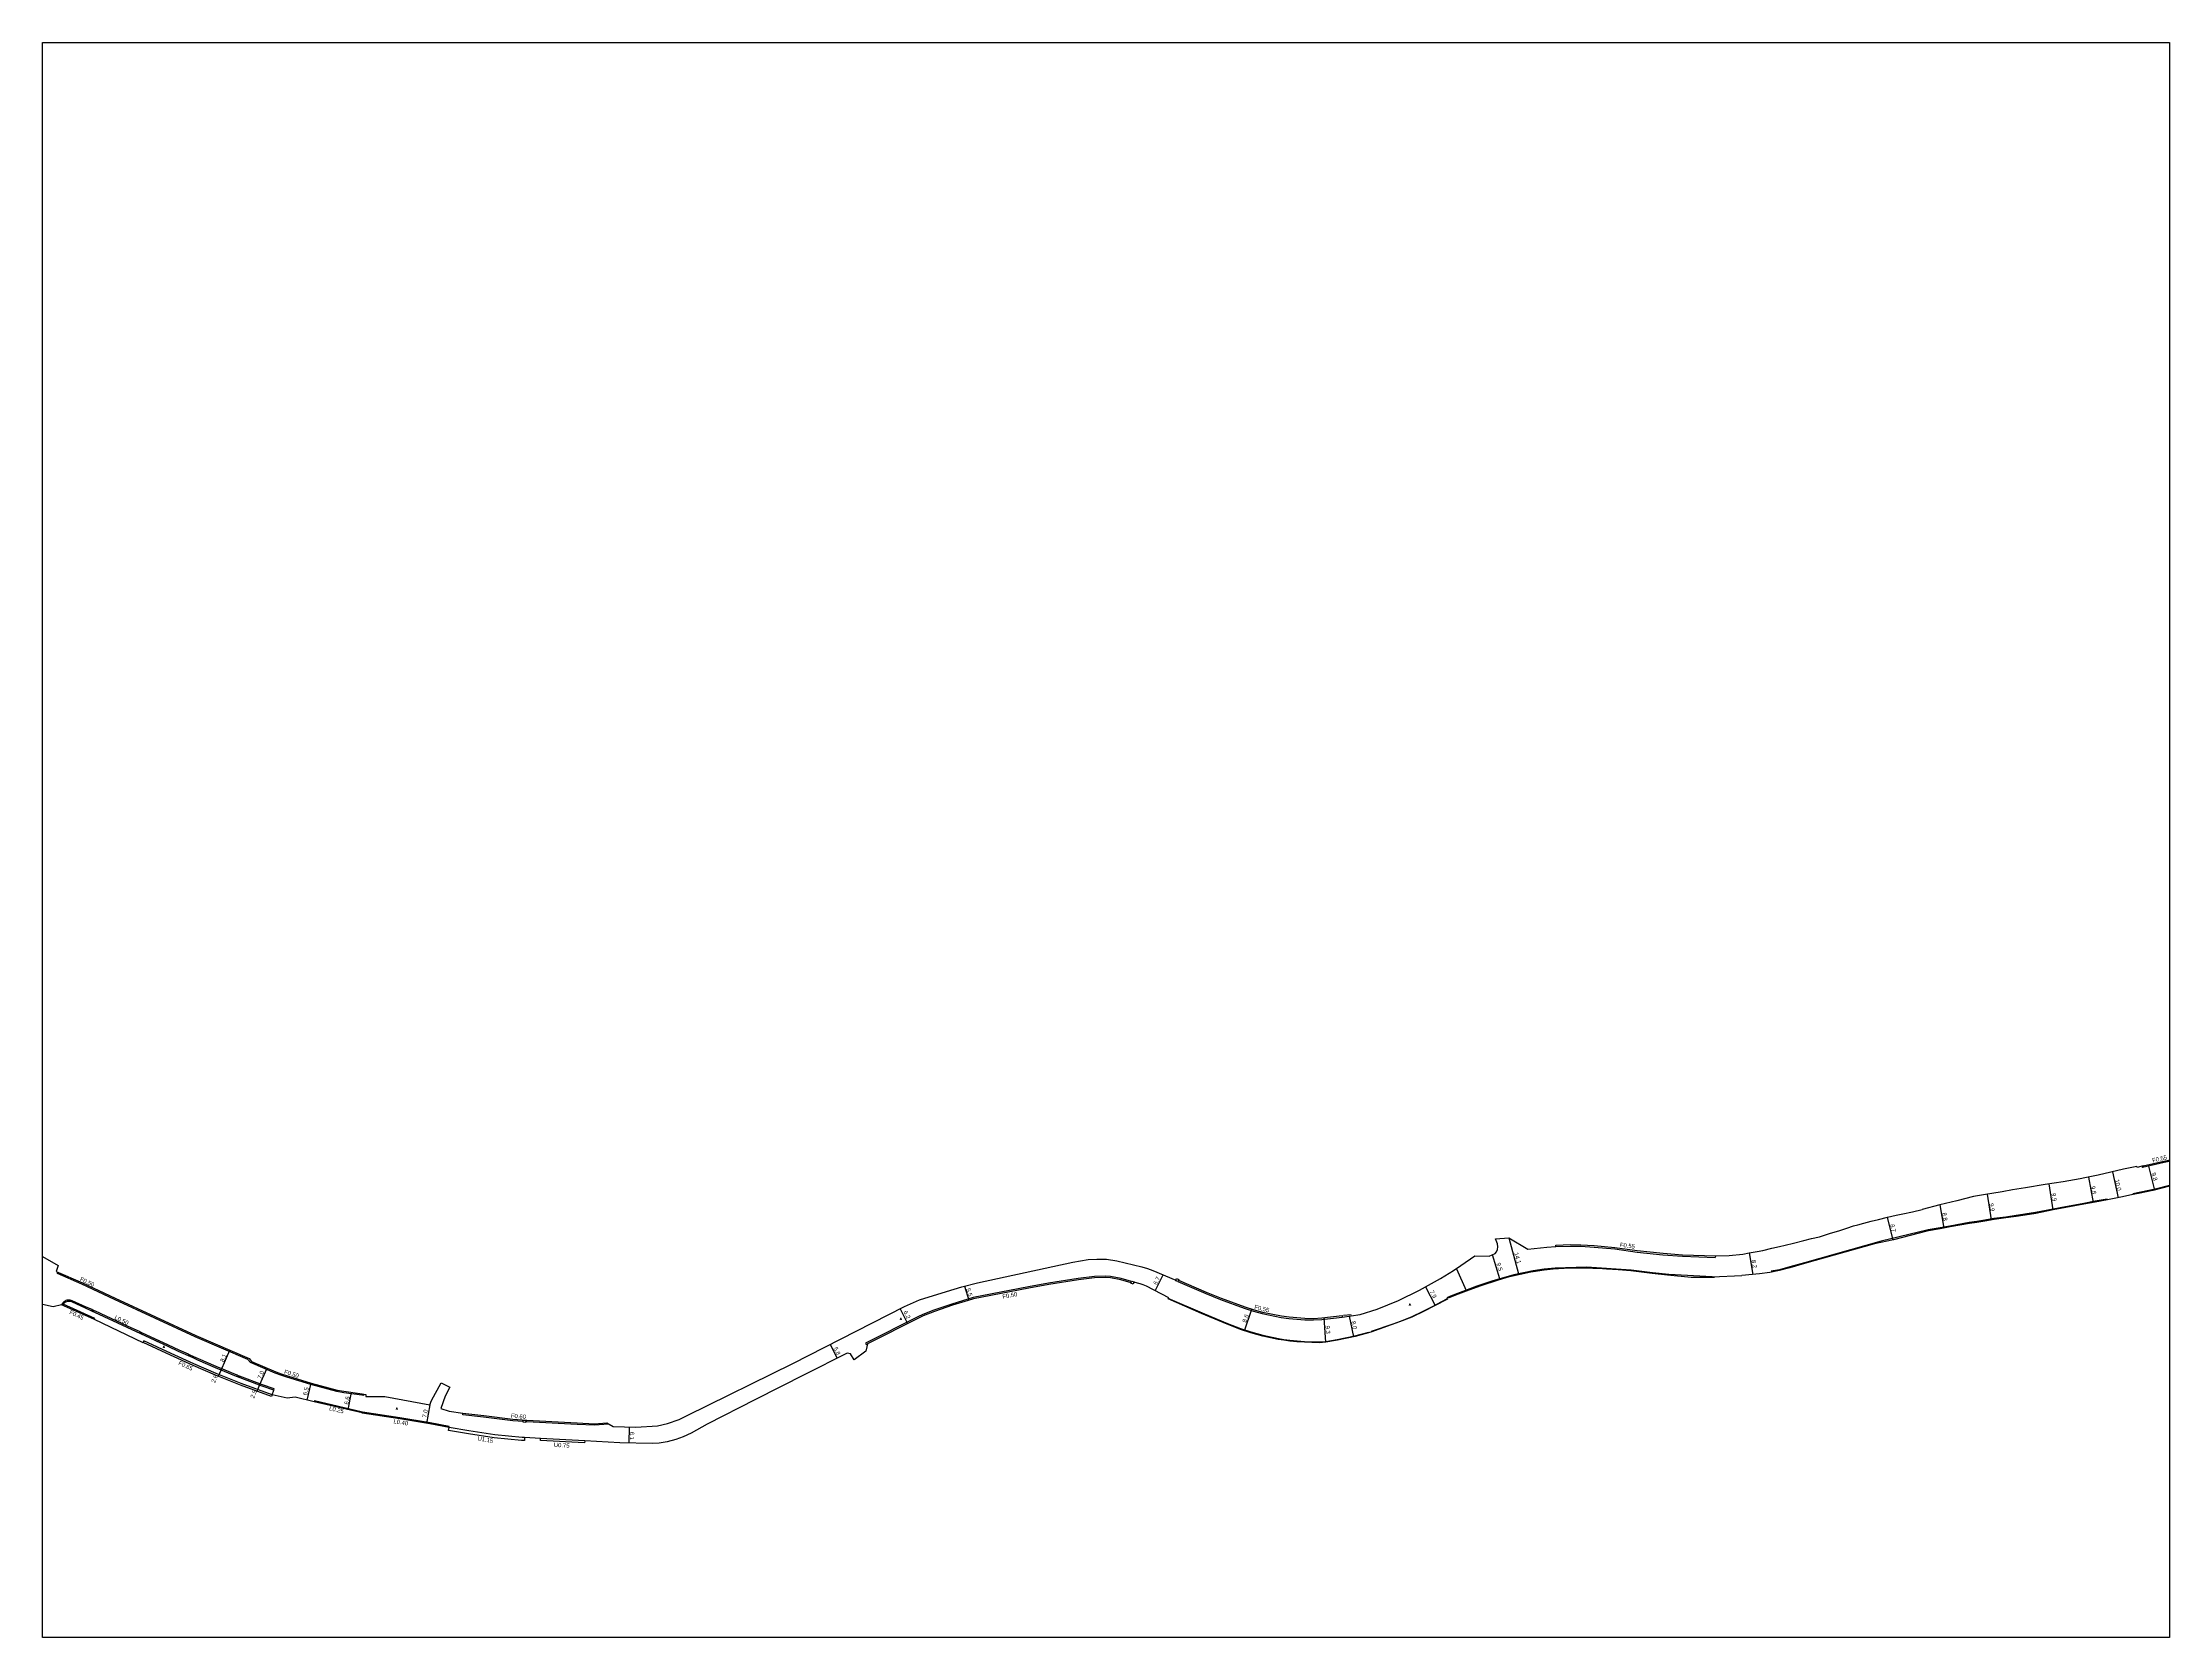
# Model space of a CAD drawing. Header units: metres. Extents: x -4000 to -800, y -99000 to -96000.
# Drawn here: x -3200 to -2400, y -99000 to -98400 of the extents above; entities that cross this region are included whole.
import ezdxf

# ---------------------------------------------------------------- set-up
doc = ezdxf.new("R2010")
doc.units = ezdxf.units.M
doc.header["$LTSCALE"] = 2.5
for name, color, linetype in [('側溝・桝', 7, 'Continuous'), ('図郭', 7, 'Continuous'), ('幅員', 7, 'Continuous'), ('歩道・分離帯・安全施設', 7, 'Continuous'), ('舗装', 7, 'Continuous'), ('道路', 7, 'Continuous')]:
    doc.layers.add(name, color=color, linetype=linetype)
doc.styles.get("Standard").update_dxf_attribs({"font": ''})
doc.styles.add('YOKO_DECO', font='txt.shx', dxfattribs={"bigfont": 'extfont.shx'})
doc.styles.get('Standard').set_extended_font_data('@MS PGothic')

msp = doc.modelspace()

# ---------------------------------------------------------------- linework, layer by layer
at = {"layer": '側溝・桝'}
for points in [[(-2400, -98820.94), (-2400.07, -98820.96), (-2401.97, -98821.38), (-2410.1, -98823.25)], [(-2410.1, -98823.25), (-2409.85, -98822.63)], [(-2630.8, -98852.95), (-2625.24, -98852.79), (-2621.36, -98852.84), (-2616.39, -98853.14), (-2608.66, -98853.83), (-2600.24, -98855), (-2590.54, -98856.04), (-2583.15, -98856.58), (-2570.87, -98857.05)], [(-3079.25, -98908.44), (-3079.33, -98908.96), (-3079.92, -98908.88), (-3086.73, -98907.92), (-3089.25, -98907.43), (-3099.09, -98904.89), (-3108.07, -98902.12), (-3110.39, -98901.34), (-3112.49, -98900.54), (-3121.77, -98896.56), (-3122.74, -98895.47), (-3142.6, -98886.92), (-3172.93, -98872.81), (-3185.22, -98867.06), (-3194.43, -98863.04), (-3194.21, -98862.55)], [(-2570.78, -98856.48), (-2570.87, -98857.05)], [(-2790.38, -98866.09), (-2794.27, -98865.02), (-2798.3, -98864.25), (-2800.27, -98864.09), (-2804.31, -98864.22), (-2810.44, -98864.97), (-2821.57, -98866.74), (-2829.09, -98868.09), (-2846.67, -98871.47), (-2849.91, -98872.16), (-2851.96, -98872.71), (-2857.95, -98874.57), (-2864.71, -98876.93), (-2868.95, -98878.55), (-2870.75, -98879.37), (-2890.48, -98889.33), (-2890.25, -98889.78), (-2889.67, -98889.49)], [(-2772.96, -98866.12), (-2762.49, -98870.62), (-2756.92, -98872.82), (-2748, -98876.11), (-2744.47, -98877.28), (-2741.31, -98878.13), (-2734.07, -98879.57), (-2731.17, -98879.97), (-2725.19, -98880.47), (-2722, -98880.51), (-2718.77, -98880.34), (-2711.14, -98879.48)], [(-3181.38, -98876.68), (-3183.6, -98875.69), (-3188.8, -98873.33), (-3189.18, -98873.19), (-3189.58, -98873.1), (-3189.98, -98873.06), (-3190.38, -98873.08), (-3190.8, -98873.15), (-3191.18, -98873.27), (-3191.54, -98873.44), (-3191.89, -98873.66), (-3192.26, -98874), (-3192.61, -98874.44), (-3192.84, -98874.86)], [(-3180.47, -98880.42), (-3180.27, -98879.99), (-3192.2, -98874.63), (-3192.39, -98875.06)], [(-3163.32, -98885.07), (-3168, -98882.89), (-3180.11, -98877.25), (-3180.7, -98876.99)], [(-3145.15, -98893.47), (-3148.6, -98891.92), (-3152.6, -98890.07), (-3162.63, -98885.39)], [(-3113.6, -98908.68), (-3125.27, -98904.51), (-3134.68, -98900.67), (-3143.07, -98897.01), (-3151.64, -98893.2), (-3161.86, -98888.42), (-3162.14, -98889.02)], [(-3126.69, -98901.37), (-3127.48, -98901.07), (-3131.33, -98899.48), (-3134.71, -98898.06), (-3141.36, -98895.18), (-3143.1, -98894.39), (-3144.46, -98893.78)], [(-3113, -98906.97), (-3112.84, -98906.5), (-3117.22, -98904.99), (-3125.97, -98901.64)], [(-3047.07, -98921.01), (-3047, -98920.61), (-3054.26, -98919.25), (-3065.58, -98917.37), (-3079.67, -98915.2), (-3097.74, -98911.04), (-3097.8, -98911.3)], [(-3019.22, -98918.81), (-3023.11, -98918.53), (-3034.12, -98917.16), (-3041.97, -98916.27), (-3041.87, -98915.67)], [(-2986.96, -98919.78), (-2992.57, -98920.17), (-2998.95, -98919.92), (-3017.87, -98918.91), (-3018.31, -98918.88)], [(-3018.69, -98924.79), (-3019.66, -98924.74), (-3029.94, -98923.8), (-3039.6, -98922.29), (-3047.07, -98921.01)], [(-2996.06, -98926.05), (-3012.67, -98925.12)]]:
    msp.add_lwpolyline(points, dxfattribs=at)
for points in [[(-2790.32, -98865.91), (-2789.46, -98866.21), (-2789.76, -98867.07), (-2790.61, -98866.77)], [(-2772.96, -98866.13), (-2773.78, -98865.78), (-2773.43, -98864.96), (-2772.61, -98865.31)], [(-3181.38, -98876.68), (-3180.7, -98876.99), (-3180.9, -98877.44), (-3181.58, -98877.13)], [(-3163.32, -98885.07), (-3162.63, -98885.39), (-3162.84, -98885.84), (-3163.53, -98885.51)], [(-3145.15, -98893.47), (-3144.46, -98893.78), (-3144.66, -98894.23), (-3145.35, -98893.92)], [(-3126.69, -98901.37), (-3125.97, -98901.64), (-3126.15, -98902.1), (-3126.86, -98901.83)], [(-3018.32, -98919.11), (-3019.23, -98919.05), (-3019.19, -98918.2), (-3018.28, -98918.27)]]:
    msp.add_lwpolyline(points, close=True, dxfattribs=at)
at = {"layer": '図郭'}
msp.add_lwpolyline([(-3200, -98400), (-2400, -98400), (-2400, -99000), (-3200, -99000)], close=True, dxfattribs=at)
at = {"layer": '幅員'}
for points in [[(-2408.02, -98822.21), (-2405.66, -98831.68)], [(-2506.19, -98841.97), (-2504.04, -98850.42)], [(-2648.52, -98849.63), (-2644.84, -98863.21)], [(-2781.48, -98869.62), (-2778.51, -98863.57)], [(-2668.19, -98861.28), (-2664.58, -98869.43)], [(-2651.89, -98865.12), (-2654.65, -98856.03)], [(-2853.18, -98867.87), (-2851.55, -98873.11)], [(-2679.81, -98868.1), (-2676.18, -98875.1)], [(-2877.48, -98876.33), (-2874.67, -98881.9)], [(-2747.87, -98884.61), (-2745.19, -98876.46)], [(-2717.35, -98888.97), (-2717.97, -98879.7)], [(-2708.49, -98879.1), (-2706.87, -98886.94)], [(-3132.78, -98899.4), (-3129.57, -98891.95)], [(-2903.76, -98889.77), (-2901.15, -98894.92)], [(-3133.77, -98901.76), (-3132.78, -98899.4)], [(-3118.34, -98905.08), (-3115.57, -98898.64)], [(-3119.22, -98907.41), (-3118.34, -98905.08)], [(-3100.52, -98910.67), (-3098.94, -98904.38)], [(-3085.01, -98914.25), (-3083.77, -98907.8)], [(-3054.37, -98912.52), (-3055.53, -98919.45)], [(-2979.36, -98920.79), (-2979.5, -98926.86)]]:
    msp.add_lwpolyline(points, dxfattribs=at)
at = {"layer": '幅員', "flags": 128}
for points in [[(-2443.72, -98839.16), (-2445.19, -98829.33)], [(-2430.49, -98826.81), (-2428.75, -98836.41)], [(-2421.43, -98824.82), (-2419.34, -98834.56)], [(-2486.32, -98837.3), (-2484.82, -98845.98)], [(-2468.58, -98833.22), (-2467.05, -98842.95)], [(-2556.55, -98863.46), (-2557.91, -98855.33)]]:
    msp.add_lwpolyline(points, dxfattribs=at)
at = {"layer": '歩道・分離帯・安全施設'}
for points in [[(-2413.82, -98833), (-2405.42, -98831.18), (-2400, -98829.85)], [(-2423.38, -98835.08), (-2427.98, -98835.92), (-2432.26, -98836.7), (-2439.07, -98837.96), (-2443.78, -98838.82), (-2450.34, -98840.11), (-2454.34, -98840.77), (-2457.69, -98841.27), (-2461.59, -98841.85), (-2466, -98842.43), (-2469.49, -98842.98), (-2472.49, -98843.49), (-2475.32, -98843.95), (-2482.57, -98845.24), (-2486.29, -98845.88), (-2490.74, -98846.7)], [(-2490.74, -98846.7), (-2491.21, -98846.81), (-2508.45, -98850.87), (-2537.32, -98859.04), (-2542.83, -98860.62), (-2546.73, -98861.66), (-2549.83, -98862.25)], [(-2671.2, -98872.22), (-2667.38, -98870.73), (-2663.4, -98869.21), (-2658.92, -98867.58), (-2652.43, -98865.52), (-2648.17, -98864.22), (-2640.22, -98862.5), (-2638.45, -98862.16), (-2635.2, -98861.66), (-2631.85, -98861.32), (-2627.63, -98861.1), (-2618.75, -98860.99), (-2616.87, -98861.02), (-2614.73, -98861.13), (-2611.73, -98861.27), (-2607.35, -98861.58), (-2602.57, -98861.96), (-2594.53, -98862.99), (-2588.82, -98863.59), (-2579.84, -98864.41), (-2571.07, -98864.46)], [(-3113.6, -98908.68), (-3113, -98906.97), (-3117.38, -98905.45), (-3127.66, -98901.52), (-3131.51, -98899.93), (-3134.9, -98898.52), (-3141.56, -98895.63), (-3143.3, -98894.84), (-3148.81, -98892.37), (-3152.81, -98890.51), (-3168.21, -98883.34), (-3180.31, -98877.7), (-3183.8, -98876.14), (-3188.99, -98873.78), (-3189.31, -98873.66), (-3189.66, -98873.58), (-3189.99, -98873.55), (-3190.32, -98873.57), (-3190.68, -98873.63), (-3191, -98873.73), (-3191.31, -98873.87), (-3191.58, -98874.05), (-3192.2, -98874.63), (-3192.39, -98875.06)], [(-3113.6, -98908.68), (-3113, -98906.97), (-3117.38, -98905.45), (-3127.66, -98901.52), (-3131.51, -98899.93), (-3134.9, -98898.52), (-3141.56, -98895.63), (-3143.3, -98894.84), (-3148.81, -98892.37), (-3152.81, -98890.51), (-3168.21, -98883.34), (-3180.31, -98877.7), (-3183.8, -98876.14), (-3188.99, -98873.78), (-3189.31, -98873.66), (-3189.66, -98873.58), (-3189.99, -98873.55), (-3190.32, -98873.57), (-3190.68, -98873.63), (-3191, -98873.73), (-3191.31, -98873.87), (-3191.58, -98874.05), (-3192.2, -98874.63)], [(-3183.8, -98876.14), (-3188.99, -98873.78)], [(-3168.21, -98883.34), (-3180.31, -98877.7)], [(-2776.77, -98872.3), (-2763.84, -98877.89), (-2754.29, -98881.89), (-2749.35, -98883.78), (-2745.54, -98885.02), (-2740.97, -98886.3), (-2735.13, -98887.53), (-2733.13, -98887.88), (-2730.86, -98888.19), (-2728.12, -98888.47), (-2725.31, -98888.63), (-2719.6, -98888.78), (-2717.35, -98888.63), (-2713.03, -98887.96), (-2706.35, -98886.56), (-2701.19, -98885.12)], [(-2707.77, -98878.61), (-2710.7, -98878.92)], [(-2700.11, -98884.83), (-2692.02, -98882.07), (-2689.29, -98881.03), (-2685.1, -98879.32), (-2680.47, -98877.11), (-2677.41, -98875.62), (-2671.85, -98872.58)], [(-3155.49, -98889.26), (-3161.36, -98886.53)], [(-3148.81, -98892.37), (-3152.81, -98890.51)], [(-3141.56, -98895.63), (-3143.3, -98894.84)], [(-3131.51, -98899.93), (-3134.9, -98898.52)], [(-3117.38, -98905.45), (-3127.66, -98901.52)]]:
    msp.add_lwpolyline(points, dxfattribs=at)
at = {"layer": '道路'}
for points in [[(-2409.85, -98822.63), (-2412.18, -98823.21), (-2412.27, -98822.86), (-2417.23, -98823.86), (-2426.78, -98826.03), (-2431.84, -98827.09), (-2433.56, -98827.49), (-2439.93, -98828.54), (-2446.74, -98829.56), (-2454.12, -98830.82), (-2458.99, -98831.57), (-2462.94, -98832.3), (-2469.96, -98833.44), (-2473.72, -98834.12), (-2480, -98835.75), (-2486.32, -98837.3), (-2492.98, -98838.95)], [(-2409.85, -98822.63), (-2402.09, -98820.84), (-2400.2, -98820.43), (-2400, -98820.38)], [(-2400, -98830.27), (-2406.24, -98831.82), (-2410.96, -98832.8), (-2413.64, -98833.37), (-2414.22, -98833.45)], [(-2570.78, -98856.48), (-2565.63, -98856.25), (-2560.5, -98855.79), (-2558.07, -98855.36), (-2555.03, -98854.85), (-2552.97, -98854.46), (-2549.53, -98853.6), (-2546.73, -98852.87), (-2544.51, -98852.37), (-2541.46, -98851.63), (-2537.57, -98850.63), (-2534.59, -98849.92), (-2531.65, -98849.28), (-2527.93, -98848.08), (-2523.99, -98846.96), (-2521.4, -98846.05), (-2518.85, -98845.16), (-2517.25, -98844.73), (-2514.94, -98844.12), (-2512.18, -98843.42), (-2509.42, -98842.74), (-2506.09, -98841.94), (-2502.85, -98841.14), (-2500.31, -98840.6), (-2496.7, -98839.87)], [(-2496.7, -98839.87), (-2492.98, -98838.95)], [(-2414.22, -98833.45), (-2418.28, -98834.33), (-2423.31, -98835.42), (-2427.92, -98836.26), (-2432.2, -98837.04), (-2439.01, -98838.3), (-2443.72, -98839.16), (-2450.28, -98840.45), (-2454.29, -98841.11), (-2457.63, -98841.61), (-2461.55, -98842.19), (-2465.95, -98842.78), (-2469.43, -98843.33), (-2472.43, -98843.84), (-2475.27, -98844.29), (-2482.51, -98845.58), (-2486.23, -98846.23), (-2490.67, -98847.05)], [(-2491.2, -98847.16), (-2503.85, -98850.38), (-2510.96, -98851.94)], [(-2490.67, -98847.05), (-2491.13, -98847.15), (-2491.2, -98847.16)], [(-2985.42, -98920.66), (-2976.79, -98920.84), (-2968.66, -98920.34), (-2964.93, -98919.47), (-2960.5, -98917.95), (-2957.49, -98916.54), (-2917.81, -98896.96), (-2875.8, -98875.47), (-2870.14, -98872.97), (-2859.94, -98869.79), (-2854.18, -98868.14), (-2848.34, -98866.57), (-2812.53, -98858.76), (-2806.76, -98857.86), (-2803.48, -98857.64), (-2799.8, -98857.71), (-2795.89, -98858.34), (-2786.57, -98860.61), (-2784.4, -98861.25), (-2782.38, -98861.97), (-2773.69, -98865.56), (-2773.43, -98864.96), (-2772.61, -98865.31), (-2772.74, -98865.62), (-2762.28, -98870.11), (-2756.72, -98872.31), (-2747.82, -98875.6), (-2744.31, -98876.75), (-2741.18, -98877.6), (-2733.98, -98879.03), (-2731.11, -98879.43), (-2725.16, -98879.93), (-2722.01, -98879.97), (-2718.81, -98879.8), (-2711.2, -98878.93), (-2711.14, -98879.48), (-2704.42, -98878.52), (-2698.01, -98876.5), (-2690.03, -98873.18), (-2682.1, -98869.38), (-2674.21, -98864.98), (-2669.29, -98861.95), (-2666.48, -98860.11), (-2661.33, -98856.47), (-2655.88, -98856.62), (-2653.64, -98855.55), (-2653.18, -98854.96), (-2652.73, -98854), (-2652.58, -98853.04), (-2652.74, -98851.89), (-2653.5, -98849.99)], [(-2653.5, -98849.99), (-2648.52, -98849.63)], [(-2648.52, -98849.63), (-2641.39, -98853.9), (-2634.2, -98853.15), (-2630.8, -98852.95), (-2630.82, -98852.37), (-2625.25, -98852.21), (-2621.34, -98852.26), (-2616.34, -98852.57), (-2608.6, -98853.25), (-2600.17, -98854.42), (-2590.49, -98855.46), (-2583.12, -98856), (-2570.78, -98856.48)], [(-2510.96, -98851.94), (-2537.22, -98859.37), (-2542.74, -98860.96), (-2546.66, -98862), (-2550.28, -98862.69), (-2554.16, -98863.24), (-2560.83, -98863.85)], [(-3200, -98856.72), (-3194.14, -98860.1), (-3194.82, -98862.29)], [(-3194.82, -98862.29), (-3184.99, -98866.58), (-3172.71, -98872.33), (-3142.38, -98886.43), (-3122.32, -98895.07), (-3121.35, -98896.16), (-3112.29, -98900.05), (-3110.21, -98900.84), (-3107.91, -98901.62), (-3098.94, -98904.38), (-3089.14, -98906.91), (-3086.65, -98907.4), (-3079.83, -98908.36), (-3078.46, -98908.55), (-3078.42, -98909.32), (-3071.26, -98909.32), (-3054.37, -98912.52), (-3053.68, -98910.89), (-3050.01, -98904.25)], [(-2572, -98864.33), (-2588.33, -98863.47), (-2594.5, -98862.84), (-2602.44, -98861.87), (-2619.24, -98860.66), (-2631.1, -98861.1), (-2635.13, -98861.51), (-2639.31, -98862.08), (-2646.6, -98863.57), (-2654.87, -98866), (-2660.48, -98867.9), (-2670.46, -98871.61), (-2671.83, -98872.22), (-2671.58, -98872.69), (-2676.38, -98875.2), (-2680.38, -98877.28), (-2685.02, -98879.49), (-2689.62, -98881.31), (-2700.42, -98885.15), (-2706.22, -98886.81), (-2712.96, -98888.21), (-2717.35, -98888.97), (-2719.87, -98889.15), (-2725.39, -98888.97), (-2728.17, -98888.78), (-2730.88, -98888.49), (-2733.15, -98888.17), (-2735.2, -98887.87), (-2740.97, -98886.6), (-2745.57, -98885.34), (-2749.46, -98884.11), (-2754.43, -98882.18), (-2764.12, -98878.16), (-2776.6, -98872.63)], [(-2572, -98864.33), (-2560.83, -98863.85)], [(-2776.6, -98872.63), (-2776.41, -98872.23), (-2784.81, -98867.9), (-2786.04, -98867.37), (-2787.2, -98866.95), (-2789.5, -98866.32), (-2789.76, -98867.07), (-2790.61, -98866.77), (-2790.54, -98866.56), (-2794.38, -98865.51), (-2798.37, -98864.74), (-2800.28, -98864.59), (-2804.27, -98864.72), (-2810.37, -98865.47), (-2821.49, -98867.24), (-2828.99, -98868.59), (-2846.57, -98871.96), (-2849.79, -98872.65), (-2851.83, -98873.19), (-2857.79, -98875.04), (-2864.53, -98877.4), (-2868.75, -98879.01), (-2870.54, -98879.82), (-2889.67, -98889.49)], [(-3195.94, -98875.57), (-3200, -98874.77)], [(-3108.03, -98910.01), (-3113.6, -98908.68), (-3113.86, -98909.35), (-3125.51, -98905.13), (-3134.94, -98901.29), (-3143.34, -98897.63), (-3151.92, -98893.81), (-3162.14, -98889.02), (-3162.19, -98889.13), (-3180.47, -98880.42), (-3192.85, -98874.85), (-3195.94, -98875.57)], [(-2894.77, -98895.54), (-2896.12, -98893.31), (-2897.38, -98893.02), (-2913.29, -98901.06), (-2931.81, -98910.42), (-2950.01, -98919.78), (-2956, -98923.14), (-2959, -98924.56), (-2961.78, -98925.57), (-2965.11, -98926.38), (-2968.12, -98926.88), (-2970.75, -98927.06), (-2982.85, -98926.78), (-2996.06, -98926.05), (-2996.1, -98926.81), (-3012.71, -98925.89), (-3012.67, -98925.12), (-3018.69, -98924.79), (-3018.76, -98925.93), (-3019.84, -98925.87), (-3030.08, -98924.94), (-3039.78, -98923.42), (-3047.26, -98922.14), (-3047.07, -98921.01), (-3054.32, -98919.65), (-3065.64, -98917.77), (-3079.74, -98915.6), (-3079.72, -98915.47), (-3097.8, -98911.3), (-3104.95, -98909.65), (-3108.03, -98910.01)], [(-2890.33, -98892.33), (-2894.77, -98895.54)], [(-2889.67, -98889.49), (-2890.22, -98891.81), (-2890.33, -98892.33)], [(-3046.85, -98905.86), (-3048.6, -98909.26), (-3050.16, -98913.84), (-3047.02, -98914.82), (-3041.87, -98915.67), (-3034.04, -98916.56), (-3023.06, -98917.93), (-3017.84, -98918.3), (-2998.93, -98919.31), (-2992.43, -98919.63), (-2987.79, -98919.3), (-2985.42, -98920.66)], [(-3050.01, -98904.25), (-3046.85, -98905.86)]]:
    msp.add_lwpolyline(points, dxfattribs=at)

# ---------------------------------------------------------------- texts
at = {"layer": '側溝・桝'}
for s, rotation, p in [('F0.55', 13, (-2406.29, -98821.34)), ('F0.55', 352.6523, (-2606.78, -98853.02)), ('F0.50', 335.23305, (-3186.11, -98865.77)), ('F0.50', 11, (-2838.81, -98872.64)), ('F0.45', 335.23305, (-3190.07, -98878.22)), ('L0.50', 335.23305, (-3173.11, -98880.21)), ('F0.55', 346.04428, (-2744.3, -98876.35)), ('F0.65', 335.23305, (-3149.06, -98897.32)), ('F0.50', 342.55002, (-3109.28, -98900.71)), ('L0.25', 346.63953, (-3092.3, -98914.47)), ('L0.40', 351.0666, (-3068.09, -98919.41)), ('F0.60', 355.00746, (-3023.87, -98917.32)), ('U1.15', 349.91145, (-3036.45, -98925.82)), ('U0.75', 357, (-3007.7, -98928.3))]:
    msp.add_text(s, height=1.6, rotation=rotation, dxfattribs=at).set_placement(p)
at = {"layer": '幅員'}
for s, rotation, p in [('9.8', 280.299, (-2429.6, -98830.3)), ('10.0', 282.13931, (-2420.52, -98827.86)), ('9.8', 284, (-2406.75, -98825.33)), ('9.9', 278.94989, (-2467.77, -98836.79)), ('9.9', 278.49977, (-2444.39, -98832.95)), ('8.7', 284, (-2505.13, -98844.71)), ('8.8', 279.81375, (-2485.54, -98840.33)), ('14.1', 285, (-2646.46, -98855.39)), ('9.5', 287, (-2653.17, -98859.29)), ('8.2', 279.503, (-2557.19, -98858.09)), ('5.5', 287, (-2852.61, -98868.91)), ('6.7', 64, (-2780.9, -98867.51)), ('7.9', 297, (-2678.35, -98869.84)), ('6.2', 297, (-2876.25, -98877.56)), ('8.6', 72, (-2747.24, -98881.64)), ('9.3', 274, (-2717.44, -98882.73)), ('8.0', 282, (-2707.74, -98881.2)), ('8.1', 67, (-3131.83, -98896.61)), ('5.8', 297, (-2902.6, -98891.28)), ('2.6', 67, (-3135.14, -98904.4)), ('7.0', 67, (-3117.75, -98902.93)), ('2.5', 69, (-3120.43, -98910.16)), ('6.5', 76, (-3100.56, -98909.05)), ('6.6', 79, (-3085.01, -98912.48)), ('7.0', 81, (-3055.55, -98917.41)), ('6.1', 269, (-2979.03, -98922.61))]:
    msp.add_text(s, height=1.6, rotation=rotation, dxfattribs=at).set_placement(p)
at = {"layer": '舗装', "style": 'YOKO_DECO'}
for p in [(-2877.5, -98880.5, 96.97), (-2685.95, -98875.06, 99.3), (-3154.67, -98891.03, 100.05), (-3067.02, -98914.28, 98.37)]:
    msp.add_text('A', height=0.75, dxfattribs=at).set_placement(p)

doc.saveas('drawing.dxf')
